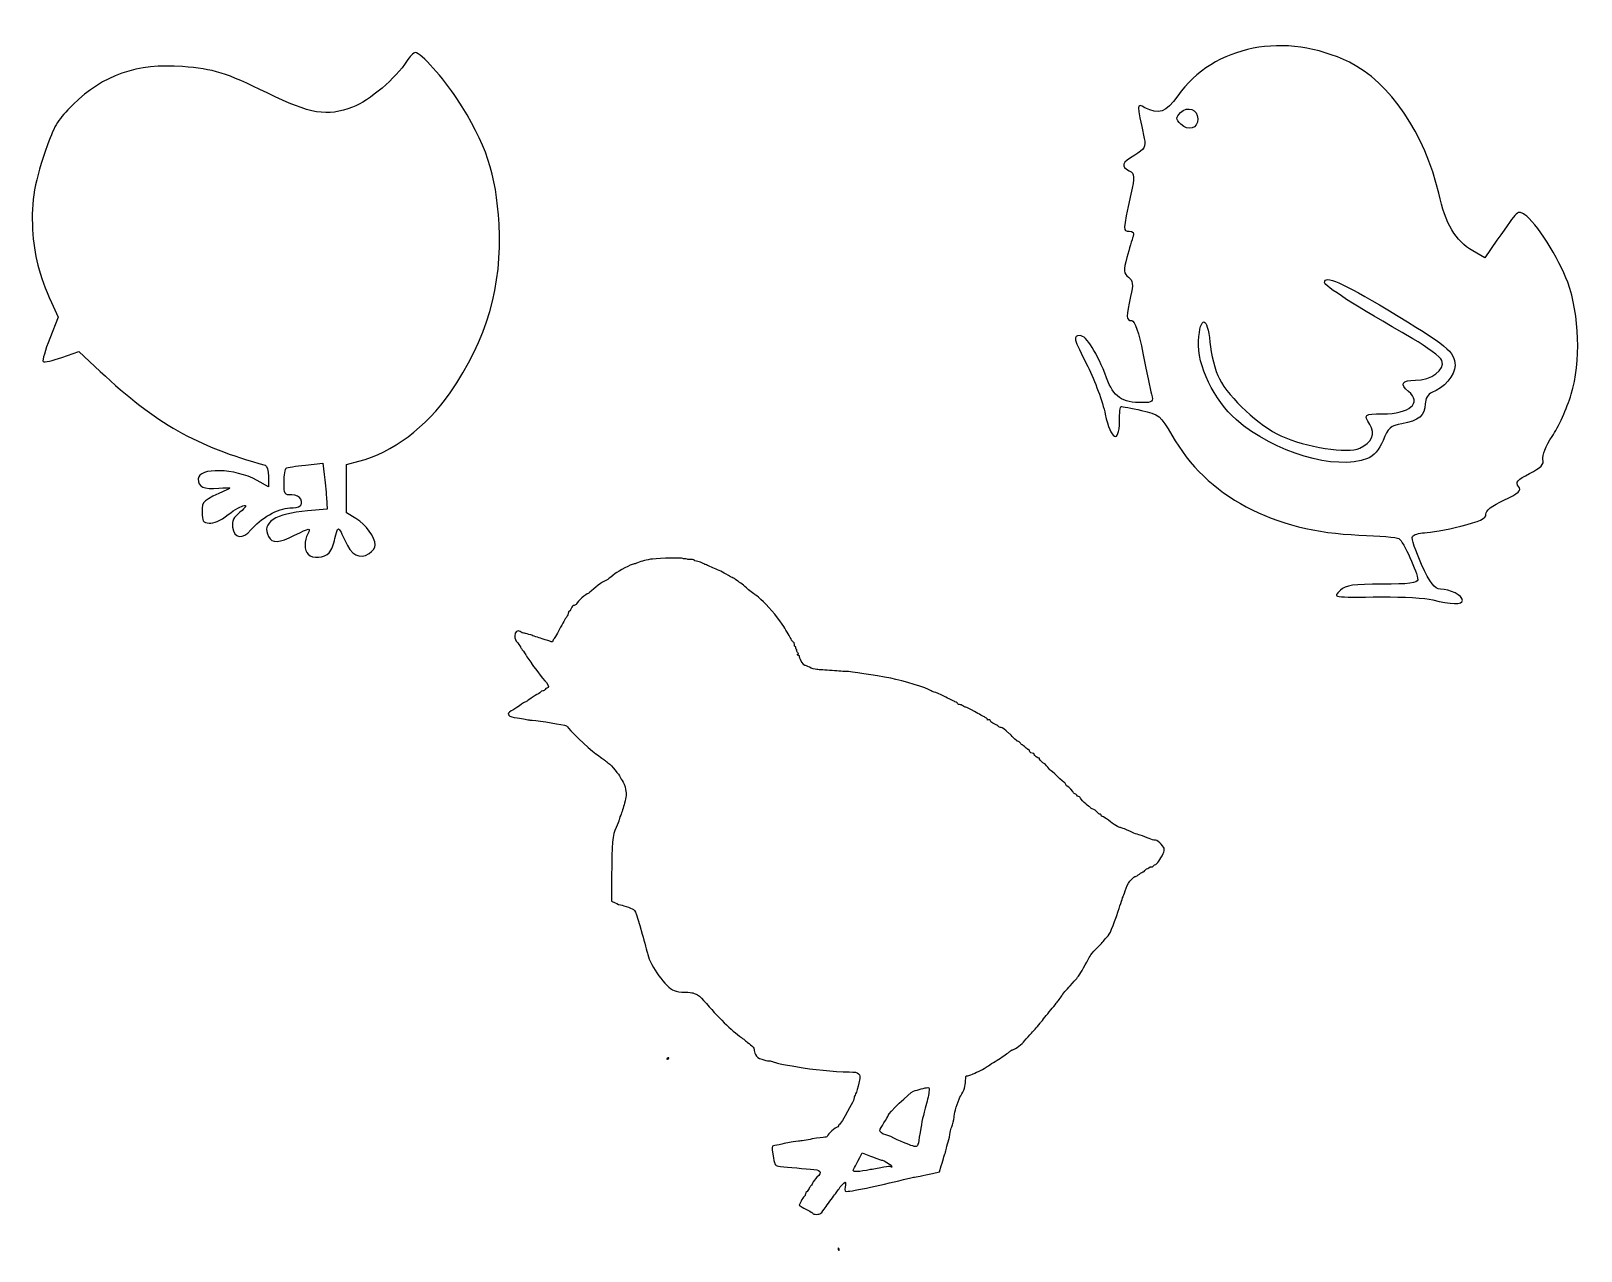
# Model space of a CAD drawing. Header units: centimetres. Extents: x -11.6 to 10.8, y -9.4 to 8.2.
import ezdxf

# ---------------------------------------------------------------- set-up
doc = ezdxf.new("R2010")
doc.units = ezdxf.units.CM
doc.header["$MEASUREMENT"] = 0
doc.layers.add('Layer 1', color=7, linetype='Continuous')

msp = doc.modelspace()

# ---------------------------------------------------------------- linework, layer by layer
at = {"layer": 'Layer 1'}
for points, knots in [([(8.68083, -0.00937), (8.57697, 0.01726), (8.24919, 0.03691), (7.95243, 0.03429), (7.95243, 0.03429), (7.20292, 0.02768), (7.23795, 0.02217), (7.34558, 0.1298), (7.34558, 0.1298), (7.41828, 0.2025), (7.53849, 0.22004), (7.95065, 0.21811), (7.95065, 0.21811), (8.32439, 0.21636), (8.465, 0.23393), (8.465, 0.2824), (8.465, 0.2824), (8.465, 0.37996), (8.25512, 0.83838), (8.19282, 0.87688), (8.19282, 0.87688), (8.16351, 0.89499), (7.90319, 0.91838), (7.61433, 0.92885), (7.61433, 0.92885), (6.37997, 0.97359), (5.40206, 1.49521), (4.90656, 2.37319), (4.90656, 2.37319), (4.74782, 2.65447), (4.71755, 2.67923), (4.46664, 2.73304), (4.46664, 2.73304), (4.31845, 2.76482), (4.18625, 2.79083), (4.17287, 2.79083), (4.17287, 2.79083), (4.15949, 2.79083), (4.14855, 2.69371), (4.14855, 2.57501), (4.14855, 2.57501), (4.14855, 2.23829), (4.01984, 2.30317), (3.94221, 2.67903), (3.94221, 2.67903), (3.90588, 2.85494), (3.79221, 3.16451), (3.68962, 3.36696), (3.68962, 3.36696), (3.47896, 3.78268), (3.47065, 3.81598), (3.57761, 3.81598), (3.57761, 3.81598), (3.66927, 3.81598), (3.8286, 3.56226), (3.96183, 3.20416), (3.96183, 3.20416), (4.06521, 2.92628), (4.1832, 2.84478), (4.48208, 2.84478), (4.48208, 2.84478), (4.62693, 2.84478), (4.64264, 2.85937), (4.61271, 2.96618), (4.61271, 2.96618), (4.594, 3.03295), (4.53754, 3.30003), (4.48724, 3.55969), (4.48724, 3.55969), (4.42864, 3.86223), (4.37077, 4.0318), (4.32612, 4.0318), (4.32612, 4.0318), (4.24408, 4.0318), (4.24133, 4.0918), (4.31003, 4.38251), (4.31003, 4.38251), (4.351, 4.55587), (4.34476, 4.61061), (4.27833, 4.66075), (4.27833, 4.66075), (4.20926, 4.71288), (4.20558, 4.76011), (4.25601, 4.94739), (4.25601, 4.94739), (4.28922, 5.07071), (4.32978, 5.20652), (4.34615, 5.24917), (4.34615, 5.24917), (4.36451, 5.29701), (4.3423, 5.32673), (4.28818, 5.32673), (4.28818, 5.32673), (4.19493, 5.32673), (4.19443, 5.31672), (4.31447, 5.86014), (4.31447, 5.86014), (4.37085, 6.1154), (4.36795, 6.15675), (4.29058, 6.20004), (4.29058, 6.20004), (4.16464, 6.27052), (4.18027, 6.31548), (4.36959, 6.42732), (4.36959, 6.42732), (4.50749, 6.50878), (4.5314, 6.55087), (4.50646, 6.66826), (4.50646, 6.66826), (4.39598, 7.18825), (4.39575, 7.17709), (4.51574, 7.11287), (4.51574, 7.11287), (4.71354, 7.00701), (4.82449, 7.04664), (4.99102, 7.28261), (4.99102, 7.28261), (5.51055, 8.01882), (6.55123, 8.22292), (7.47619, 7.77002), (7.47619, 7.77002), (8.05491, 7.48665), (8.57596, 6.72154), (8.76733, 5.87411), (8.76733, 5.87411), (8.8676, 5.43008), (9.01122, 5.1873), (9.25933, 5.04239), (9.25933, 5.04239), (9.25933, 5.04239), (9.43281, 4.94107), (9.43281, 4.94107), (9.43281, 4.94107), (9.43281, 4.94107), (9.60986, 5.19416), (9.60986, 5.19416), (9.60986, 5.19416), (9.92753, 5.64828), (9.90655, 5.62894), (10.01171, 5.56448), (10.01171, 5.56448), (10.16565, 5.47012), (10.51214, 4.92656), (10.63483, 4.58693), (10.63483, 4.58693), (10.80539, 4.11483), (10.82663, 3.43253), (10.68525, 2.96709), (10.68525, 2.96709), (10.62329, 2.76309), (10.49963, 2.48822), (10.41046, 2.35627), (10.41046, 2.35627), (10.31933, 2.22142), (10.26077, 2.07612), (10.27673, 2.02448), (10.27673, 2.02448), (10.29736, 1.95775), (10.24418, 1.9015), (10.08248, 1.81901), (10.08248, 1.81901), (9.90526, 1.7286), (9.8723, 1.69039), (9.92096, 1.63176), (9.92096, 1.63176), (9.96994, 1.57275), (9.92793, 1.53325), (9.70974, 1.43315), (9.70974, 1.43315), (9.54193, 1.35617), (9.44233, 1.27768), (9.45028, 1.22869), (9.45028, 1.22869), (9.4595, 1.17181), (9.35567, 1.12298), (9.08548, 1.05715), (9.08548, 1.05715), (8.87775, 1.00654), (8.64245, 0.96314), (8.5626, 0.96072), (8.5626, 0.96072), (8.48274, 0.9583), (8.40411, 0.9348), (8.38785, 0.90849), (8.38785, 0.90849), (8.37159, 0.88219), (8.4311, 0.70009), (8.52009, 0.50382), (8.52009, 0.50382), (8.64325, 0.23219), (8.70838, 0.14698), (8.79281, 0.14698), (8.79281, 0.14698), (8.9297, 0.14698), (9.11246, 0.05335), (9.11246, -0.01678), (9.11246, -0.01678), (9.11246, -0.07889), (8.94046, -0.07594), (8.68082, -0.00937), (8.68082, -0.00937), (8.68082, -0.00937), (8.68083, -0.00937), (8.68083, -0.00937)], [0, 0, 0, 0, 0.01923077, 0.01923077, 0.01923077, 0.01923077, 0.03846154, 0.03846154, 0.03846154, 0.03846154, 0.05769231, 0.05769231, 0.05769231, 0.05769231, 0.07692308, 0.07692308, 0.07692308, 0.07692308, 0.09615385, 0.09615385, 0.09615385, 0.09615385, 0.11538462, 0.11538462, 0.11538462, 0.11538462, 0.13461538, 0.13461538, 0.13461538, 0.13461538, 0.15384615, 0.15384615, 0.15384615, 0.15384615, 0.17307692, 0.17307692, 0.17307692, 0.17307692, 0.19230769, 0.19230769, 0.19230769, 0.19230769, 0.21153846, 0.21153846, 0.21153846, 0.21153846, 0.23076923, 0.23076923, 0.23076923, 0.23076923, 0.25, 0.25, 0.25, 0.25, 0.26923077, 0.26923077, 0.26923077, 0.26923077, 0.28846154, 0.28846154, 0.28846154, 0.28846154, 0.30769231, 0.30769231, 0.30769231, 0.30769231, 0.32692308, 0.32692308, 0.32692308, 0.32692308, 0.34615385, 0.34615385, 0.34615385, 0.34615385, 0.36538462, 0.36538462, 0.36538462, 0.36538462, 0.38461538, 0.38461538, 0.38461538, 0.38461538, 0.40384615, 0.40384615, 0.40384615, 0.40384615, 0.42307692, 0.42307692, 0.42307692, 0.42307692, 0.44230769, 0.44230769, 0.44230769, 0.44230769, 0.46153846, 0.46153846, 0.46153846, 0.46153846, 0.48076923, 0.48076923, 0.48076923, 0.48076923, 0.5, 0.5, 0.5, 0.5, 0.51923077, 0.51923077, 0.51923077, 0.51923077, 0.53846154, 0.53846154, 0.53846154, 0.53846154, 0.55769231, 0.55769231, 0.55769231, 0.55769231, 0.57692308, 0.57692308, 0.57692308, 0.57692308, 0.59615385, 0.59615385, 0.59615385, 0.59615385, 0.61538462, 0.61538462, 0.61538462, 0.61538462, 0.63461538, 0.63461538, 0.63461538, 0.63461538, 0.65384615, 0.65384615, 0.65384615, 0.65384615, 0.67307692, 0.67307692, 0.67307692, 0.67307692, 0.69230769, 0.69230769, 0.69230769, 0.69230769, 0.71153846, 0.71153846, 0.71153846, 0.71153846, 0.73076923, 0.73076923, 0.73076923, 0.73076923, 0.75, 0.75, 0.75, 0.75, 0.76923077, 0.76923077, 0.76923077, 0.76923077, 0.78846154, 0.78846154, 0.78846154, 0.78846154, 0.80769231, 0.80769231, 0.80769231, 0.80769231, 0.82692308, 0.82692308, 0.82692308, 0.82692308, 0.84615385, 0.84615385, 0.84615385, 0.84615385, 0.86538462, 0.86538462, 0.86538462, 0.86538462, 0.88461538, 0.88461538, 0.88461538, 0.88461538, 0.90384615, 0.90384615, 0.90384615, 0.90384615, 0.92307692, 0.92307692, 0.92307692, 0.92307692, 0.94230769, 0.94230769, 0.94230769, 0.94230769, 0.96153846, 0.96153846, 0.96153846, 0.96153846, 1, 1, 1, 1]), ([(-7.59164, 0.65043), (-7.64716, 0.70595), (-7.65015, 0.84891), (-7.59785, 0.94664), (-7.59785, 0.94664), (-7.54766, 1.04041), (-7.56399, 1.03858), (-7.78747, 0.92533), (-7.78747, 0.92533), (-8.01286, 0.81111), (-8.1106, 0.80661), (-8.16482, 0.90792), (-8.16482, 0.90792), (-8.27076, 1.10587), (-8.06618, 1.23992), (-7.59918, 1.27855), (-7.59918, 1.27855), (-7.59918, 1.27855), (-7.31674, 1.30191), (-7.31674, 1.30191), (-7.31674, 1.30191), (-7.31674, 1.30191), (-7.32654, 1.47137), (-7.32654, 1.47137), (-7.32654, 1.47137), (-7.33193, 1.56458), (-7.34595, 1.71469), (-7.3577, 1.80496), (-7.3577, 1.80496), (-7.3577, 1.80496), (-7.37907, 1.96908), (-7.37907, 1.96908), (-7.37907, 1.96908), (-7.37907, 1.96908), (-7.63035, 1.94234), (-7.63035, 1.94234), (-7.63035, 1.94234), (-7.76855, 1.92763), (-7.89434, 1.90785), (-7.90987, 1.89838), (-7.90987, 1.89838), (-7.9254, 1.88891), (-7.93811, 1.79743), (-7.93811, 1.69509), (-7.93811, 1.69509), (-7.93811, 1.51498), (-7.93462, 1.50902), (-7.82916, 1.50902), (-7.82916, 1.50902), (-7.76431, 1.50902), (-7.71091, 1.48478), (-7.69723, 1.44913), (-7.69723, 1.44913), (-7.66132, 1.35556), (-7.70485, 1.32072), (-7.85764, 1.32072), (-7.85764, 1.32072), (-8.01736, 1.32072), (-8.29097, 1.16585), (-8.41916, 1.00289), (-8.41916, 1.00289), (-8.5311, 0.86057), (-8.66815, 0.88116), (-8.68388, 1.04266), (-8.68388, 1.04266), (-8.69292, 1.13555), (-8.67073, 1.18069), (-8.57743, 1.2592), (-8.57743, 1.2592), (-8.39775, 1.41039), (-8.54331, 1.3807), (-8.74809, 1.22439), (-8.74809, 1.22439), (-8.8688, 1.13225), (-8.95499, 1.09402), (-9.024, 1.102), (-9.024, 1.102), (-9.11404, 1.11241), (-9.12436, 1.12909), (-9.12436, 1.26417), (-9.12436, 1.26417), (-9.12436, 1.42294), (-9.11979, 1.42701), (-8.7666, 1.58226), (-8.7666, 1.58226), (-8.6878, 1.6169), (-8.70705, 1.62096), (-8.88463, 1.60716), (-8.88463, 1.60716), (-9.10637, 1.58994), (-9.18085, 1.62352), (-9.18085, 1.74073), (-9.18085, 1.74073), (-9.18085, 1.90967), (-8.64626, 1.8968), (-8.33038, 1.72025), (-8.33038, 1.72025), (-8.33038, 1.72025), (-8.16406, 1.62729), (-8.16406, 1.62729), (-8.16406, 1.62729), (-8.16406, 1.62729), (-8.16406, 1.77646), (-8.16406, 1.77646), (-8.16406, 1.77646), (-8.16406, 1.86378), (-8.18358, 1.931), (-8.21113, 1.93858), (-8.21113, 1.93858), (-9.21613, 2.21511), (-9.78556, 2.53865), (-10.60055, 3.29621), (-10.60055, 3.29621), (-10.60055, 3.29621), (-10.90933, 3.58323), (-10.90933, 3.58323), (-10.90933, 3.58323), (-10.90933, 3.58323), (-11.15379, 3.49791), (-11.15379, 3.49791), (-11.15379, 3.49791), (-11.28824, 3.45099), (-11.41024, 3.42459), (-11.4249, 3.43925), (-11.4249, 3.43925), (-11.43956, 3.45391), (-11.39694, 3.60413), (-11.33018, 3.77306), (-11.33018, 3.77306), (-11.33018, 3.77306), (-11.2088, 4.08022), (-11.2088, 4.08022), (-11.2088, 4.08022), (-11.2088, 4.08022), (-11.30438, 4.29321), (-11.30438, 4.29321), (-11.30438, 4.29321), (-11.48168, 4.68829), (-11.55837, 4.98404), (-11.57846, 5.35022), (-11.57846, 5.35022), (-11.60115, 5.76371), (-11.54922, 6.05726), (-11.36197, 6.57413), (-11.36197, 6.57413), (-11.25304, 6.8748), (-11.21121, 6.94083), (-10.99143, 7.15909), (-10.99143, 7.15909), (-10.56268, 7.58487), (-10.06468, 7.75774), (-9.41005, 7.70805), (-9.41005, 7.70805), (-8.95693, 7.67365), (-8.78281, 7.61954), (-8.18248, 7.32652), (-8.18248, 7.32652), (-7.5508, 7.0182), (-7.32102, 6.97987), (-6.94703, 7.12045), (-6.94703, 7.12045), (-6.71084, 7.20924), (-6.31075, 7.54845), (-6.16602, 7.78263), (-6.16602, 7.78263), (-6.12238, 7.85327), (-6.0651, 7.91104), (-6.03872, 7.91104), (-6.03872, 7.91104), (-5.96495, 7.91104), (-5.62684, 7.53568), (-5.44074, 7.24719), (-5.44074, 7.24719), (-5.00943, 6.57858), (-4.87132, 6.16704), (-4.82939, 5.42556), (-4.82939, 5.42556), (-4.77899, 4.53424), (-5.00338, 3.76179), (-5.53799, 2.98633), (-5.53799, 2.98633), (-5.87606, 2.49595), (-6.38159, 2.11634), (-6.85541, 1.99705), (-6.85541, 1.99705), (-6.85541, 1.99705), (-7.03429, 1.95202), (-7.03429, 1.95202), (-7.03429, 1.95202), (-7.03429, 1.95202), (-7.03429, 1.6018), (-7.03429, 1.6018), (-7.03429, 1.6018), (-7.03429, 1.6018), (-7.03429, 1.25158), (-7.03429, 1.25158), (-7.03429, 1.25158), (-7.03429, 1.25158), (-6.8986, 1.16772), (-6.8986, 1.16772), (-6.8986, 1.16772), (-6.7552, 1.07909), (-6.62042, 0.89381), (-6.62018, 0.78498), (-6.62018, 0.78498), (-6.6201, 0.74921), (-6.66012, 0.69369), (-6.7091, 0.66159), (-6.7091, 0.66159), (-6.84587, 0.57198), (-6.97213, 0.63918), (-7.05764, 0.84709), (-7.05764, 0.84709), (-7.09657, 0.94175), (-7.13925, 1.01927), (-7.15248, 1.01934), (-7.15248, 1.01934), (-7.16571, 1.01942), (-7.18833, 0.95593), (-7.20274, 0.87826), (-7.20274, 0.87826), (-7.21715, 0.80059), (-7.25556, 0.70738), (-7.28809, 0.67114), (-7.28809, 0.67114), (-7.35601, 0.59545), (-7.52512, 0.58391), (-7.59163, 0.65043), (-7.59163, 0.65043), (-7.59163, 0.65043), (-7.59164, 0.65043), (-7.59164, 0.65043)], [0, 0, 0, 0, 0.01694915, 0.01694915, 0.01694915, 0.01694915, 0.03389831, 0.03389831, 0.03389831, 0.03389831, 0.05084746, 0.05084746, 0.05084746, 0.05084746, 0.06779661, 0.06779661, 0.06779661, 0.06779661, 0.08474576, 0.08474576, 0.08474576, 0.08474576, 0.10169492, 0.10169492, 0.10169492, 0.10169492, 0.11864407, 0.11864407, 0.11864407, 0.11864407, 0.13559322, 0.13559322, 0.13559322, 0.13559322, 0.15254237, 0.15254237, 0.15254237, 0.15254237, 0.16949153, 0.16949153, 0.16949153, 0.16949153, 0.18644068, 0.18644068, 0.18644068, 0.18644068, 0.20338983, 0.20338983, 0.20338983, 0.20338983, 0.22033898, 0.22033898, 0.22033898, 0.22033898, 0.23728814, 0.23728814, 0.23728814, 0.23728814, 0.25423729, 0.25423729, 0.25423729, 0.25423729, 0.27118644, 0.27118644, 0.27118644, 0.27118644, 0.28813559, 0.28813559, 0.28813559, 0.28813559, 0.30508475, 0.30508475, 0.30508475, 0.30508475, 0.3220339, 0.3220339, 0.3220339, 0.3220339, 0.33898305, 0.33898305, 0.33898305, 0.33898305, 0.3559322, 0.3559322, 0.3559322, 0.3559322, 0.37288136, 0.37288136, 0.37288136, 0.37288136, 0.38983051, 0.38983051, 0.38983051, 0.38983051, 0.40677966, 0.40677966, 0.40677966, 0.40677966, 0.42372881, 0.42372881, 0.42372881, 0.42372881, 0.44067797, 0.44067797, 0.44067797, 0.44067797, 0.45762712, 0.45762712, 0.45762712, 0.45762712, 0.47457627, 0.47457627, 0.47457627, 0.47457627, 0.49152542, 0.49152542, 0.49152542, 0.49152542, 0.50847458, 0.50847458, 0.50847458, 0.50847458, 0.52542373, 0.52542373, 0.52542373, 0.52542373, 0.54237288, 0.54237288, 0.54237288, 0.54237288, 0.55932203, 0.55932203, 0.55932203, 0.55932203, 0.57627119, 0.57627119, 0.57627119, 0.57627119, 0.59322034, 0.59322034, 0.59322034, 0.59322034, 0.61016949, 0.61016949, 0.61016949, 0.61016949, 0.62711864, 0.62711864, 0.62711864, 0.62711864, 0.6440678, 0.6440678, 0.6440678, 0.6440678, 0.66101695, 0.66101695, 0.66101695, 0.66101695, 0.6779661, 0.6779661, 0.6779661, 0.6779661, 0.69491525, 0.69491525, 0.69491525, 0.69491525, 0.71186441, 0.71186441, 0.71186441, 0.71186441, 0.72881356, 0.72881356, 0.72881356, 0.72881356, 0.74576271, 0.74576271, 0.74576271, 0.74576271, 0.76271186, 0.76271186, 0.76271186, 0.76271186, 0.77966102, 0.77966102, 0.77966102, 0.77966102, 0.79661017, 0.79661017, 0.79661017, 0.79661017, 0.81355932, 0.81355932, 0.81355932, 0.81355932, 0.83050847, 0.83050847, 0.83050847, 0.83050847, 0.84745763, 0.84745763, 0.84745763, 0.84745763, 0.86440678, 0.86440678, 0.86440678, 0.86440678, 0.88135593, 0.88135593, 0.88135593, 0.88135593, 0.89830508, 0.89830508, 0.89830508, 0.89830508, 0.91525424, 0.91525424, 0.91525424, 0.91525424, 0.93220339, 0.93220339, 0.93220339, 0.93220339, 0.94915254, 0.94915254, 0.94915254, 0.94915254, 0.96610169, 0.96610169, 0.96610169, 0.96610169, 1, 1, 1, 1]), ([(5.28163, 6.95284), (5.28163, 7.09009), (5.13223, 7.14283), (5.03079, 7.04139), (5.03079, 7.04139), (4.95929, 6.96989), (4.95994, 6.95104), (5.03654, 6.87444), (5.03654, 6.87444), (5.14281, 6.76817), (5.28163, 6.81258), (5.28163, 6.95284)], [0, 0, 0, 0, 0.25, 0.25, 0.25, 0.25, 0.5, 0.5, 0.5, 0.5, 1, 1, 1, 1]), ([(7.73758, 2.0358), (7.82936, 2.0707), (7.90988, 2.16499), (7.96269, 2.29946), (7.96269, 2.29946), (8.03137, 2.47429), (8.07588, 2.51382), (8.2328, 2.53928), (8.2328, 2.53928), (8.47275, 2.57822), (8.57292, 2.66269), (8.57292, 2.82609), (8.57292, 2.82609), (8.57292, 2.90121), (8.61277, 2.97013), (8.66734, 2.98939), (8.66734, 2.98939), (8.84364, 3.05161), (9.00456, 3.24007), (9.00456, 3.38432), (9.00456, 3.38432), (9.00456, 3.57673), (8.88655, 3.67404), (8.03102, 4.18708), (8.03102, 4.18708), (7.36466, 4.58669), (7.11548, 4.69506), (7.11648, 4.58483), (7.11648, 4.58483), (7.11697, 4.52995), (7.54238, 4.25805), (8.39129, 3.77002), (8.39129, 3.77002), (8.60299, 3.64832), (8.79265, 3.50589), (8.81275, 3.45351), (8.81275, 3.45351), (8.86374, 3.32064), (8.66051, 3.16849), (8.43205, 3.16849), (8.43205, 3.16849), (8.23532, 3.16849), (8.20091, 3.11385), (8.33012, 3.00662), (8.33012, 3.00662), (8.53075, 2.84011), (8.34904, 2.68289), (7.95598, 2.68289), (7.95598, 2.68289), (7.68798, 2.68289), (7.6795, 2.67572), (7.7721, 2.52744), (7.7721, 2.52744), (7.85465, 2.39525), (7.79908, 2.26511), (7.62651, 2.18648), (7.62651, 2.18648), (7.44946, 2.10581), (6.84519, 2.19992), (6.48417, 2.36438), (6.48417, 2.36438), (6.17397, 2.50569), (5.73627, 2.91189), (5.59427, 3.19024), (5.59427, 3.19024), (5.53444, 3.30752), (5.47258, 3.54572), (5.45682, 3.71957), (5.45682, 3.71957), (5.42211, 4.10239), (5.31612, 4.11291), (5.29182, 3.73595), (5.29182, 3.73595), (5.26972, 3.39303), (5.51857, 2.87415), (5.83694, 2.59937), (5.83694, 2.59937), (6.39514, 2.11758), (7.27021, 1.85811), (7.73758, 2.0358)], [0, 0, 0, 0, 0.04761905, 0.04761905, 0.04761905, 0.04761905, 0.0952381, 0.0952381, 0.0952381, 0.0952381, 0.14285714, 0.14285714, 0.14285714, 0.14285714, 0.19047619, 0.19047619, 0.19047619, 0.19047619, 0.23809524, 0.23809524, 0.23809524, 0.23809524, 0.28571429, 0.28571429, 0.28571429, 0.28571429, 0.33333333, 0.33333333, 0.33333333, 0.33333333, 0.38095238, 0.38095238, 0.38095238, 0.38095238, 0.42857143, 0.42857143, 0.42857143, 0.42857143, 0.47619048, 0.47619048, 0.47619048, 0.47619048, 0.52380952, 0.52380952, 0.52380952, 0.52380952, 0.57142857, 0.57142857, 0.57142857, 0.57142857, 0.61904762, 0.61904762, 0.61904762, 0.61904762, 0.66666667, 0.66666667, 0.66666667, 0.66666667, 0.71428571, 0.71428571, 0.71428571, 0.71428571, 0.76190476, 0.76190476, 0.76190476, 0.76190476, 0.80952381, 0.80952381, 0.80952381, 0.80952381, 0.85714286, 0.85714286, 0.85714286, 0.85714286, 0.9047619, 0.9047619, 0.9047619, 0.9047619, 1, 1, 1, 1]), ([(-0.28963, -8.88832), (-0.28963, -8.88113), (-0.32103, -8.85935), (-0.35941, -8.83991), (-0.35941, -8.83991), (-0.39779, -8.82047), (-0.44231, -8.79598), (-0.45835, -8.78548), (-0.45835, -8.78548), (-0.45835, -8.78548), (-0.4875, -8.7664), (-0.4875, -8.7664), (-0.4875, -8.7664), (-0.4875, -8.7664), (-0.45909, -8.71094), (-0.45909, -8.71094), (-0.45909, -8.71094), (-0.44346, -8.68044), (-0.42287, -8.6507), (-0.41332, -8.64485), (-0.41332, -8.64485), (-0.40377, -8.639), (-0.39596, -8.62237), (-0.39596, -8.60788), (-0.39596, -8.60788), (-0.39596, -8.59339), (-0.38754, -8.57831), (-0.37724, -8.57436), (-0.37724, -8.57436), (-0.36694, -8.57041), (-0.35126, -8.54966), (-0.3424, -8.52826), (-0.3424, -8.52826), (-0.33353, -8.50685), (-0.32248, -8.48934), (-0.31784, -8.48934), (-0.31784, -8.48934), (-0.3132, -8.48934), (-0.30154, -8.47157), (-0.29193, -8.44985), (-0.29193, -8.44985), (-0.28232, -8.42813), (-0.25394, -8.38985), (-0.22887, -8.36478), (-0.22887, -8.36478), (-0.14788, -8.28379), (-0.16985, -8.25592), (-0.32286, -8.24558), (-0.32286, -8.24558), (-0.47842, -8.23507), (-0.72741, -8.21195), (-0.7842, -8.20275), (-0.7842, -8.20275), (-0.84115, -8.19353), (-0.84336, -8.18889), (-0.86693, -8.02945), (-0.86693, -8.02945), (-0.88314, -7.91983), (-0.88288, -7.91709), (-0.85574, -7.91109), (-0.85574, -7.91109), (-0.84046, -7.90771), (-0.7864, -7.89569), (-0.73561, -7.88437), (-0.73561, -7.88437), (-0.64723, -7.86467), (-0.61463, -7.85909), (-0.49566, -7.84332), (-0.49566, -7.84332), (-0.46642, -7.83944), (-0.3767, -7.82477), (-0.29628, -7.81071), (-0.29628, -7.81071), (-0.21586, -7.79665), (-0.13362, -7.78508), (-0.11351, -7.78501), (-0.11351, -7.78501), (-0.09083, -7.78493), (-0.07696, -7.7777), (-0.07696, -7.76597), (-0.07696, -7.76597), (-0.07696, -7.74409), (0.04121, -7.63888), (0.06593, -7.63875), (0.06593, -7.63875), (0.07507, -7.6387), (0.08254, -7.62969), (0.08254, -7.61873), (0.08254, -7.61873), (0.08254, -7.60776), (0.08795, -7.59879), (0.09457, -7.59879), (0.09457, -7.59879), (0.10119, -7.59879), (0.12144, -7.57337), (0.13958, -7.5423), (0.13958, -7.5423), (0.2513, -7.35094), (0.30851, -7.24109), (0.30851, -7.21796), (0.30851, -7.21796), (0.30851, -7.20737), (0.31854, -7.17957), (0.33079, -7.15617), (0.33079, -7.15617), (0.34305, -7.13277), (0.36368, -7.06323), (0.37664, -7.00163), (0.37664, -7.00163), (0.40013, -6.89), (0.40012, -6.88955), (0.37226, -6.86539), (0.37226, -6.86539), (0.35063, -6.84663), (0.31999, -6.84076), (0.23669, -6.8394), (0.23669, -6.8394), (0.01661, -6.83582), (-0.30203, -6.80557), (-0.50895, -6.76863), (-0.50895, -6.76863), (-0.73382, -6.72848), (-0.84009, -6.70623), (-0.8613, -6.69488), (-0.8613, -6.69488), (-0.8749, -6.6876), (-0.90287, -6.68117), (-0.92345, -6.68058), (-0.92345, -6.68058), (-0.94403, -6.68), (-0.99076, -6.66953), (-1.02727, -6.65732), (-1.02727, -6.65732), (-1.07989, -6.63973), (-1.09838, -6.62547), (-1.11635, -6.5886), (-1.11635, -6.5886), (-1.12883, -6.56301), (-1.13932, -6.52892), (-1.13967, -6.51285), (-1.13967, -6.51285), (-1.14006, -6.49492), (-1.15957, -6.46943), (-1.19015, -6.44689), (-1.19015, -6.44689), (-1.21756, -6.42669), (-1.24973, -6.40097), (-1.26163, -6.38972), (-1.26163, -6.38972), (-1.27353, -6.37848), (-1.29999, -6.35732), (-1.32043, -6.34269), (-1.32043, -6.34269), (-1.47051, -6.23534), (-1.65553, -6.05449), (-1.86877, -5.80669), (-1.86877, -5.80669), (-1.91007, -5.7587), (-1.95412, -5.72122), (-1.97511, -5.71621), (-1.97511, -5.71621), (-1.99482, -5.71151), (-2.01692, -5.70312), (-2.02424, -5.69756), (-2.02424, -5.69756), (-2.03155, -5.69201), (-2.08381, -5.68683), (-2.14038, -5.68606), (-2.14038, -5.68606), (-2.20077, -5.68523), (-2.26534, -5.67581), (-2.29679, -5.66322), (-2.29679, -5.66322), (-2.41533, -5.61579), (-2.63882, -5.30996), (-2.67776, -5.1419), (-2.67776, -5.1419), (-2.68904, -5.0932), (-2.72492, -4.96065), (-2.75748, -4.84733), (-2.75748, -4.84733), (-2.86712, -4.46579), (-2.85087, -4.50207), (-2.92716, -4.46861), (-2.92716, -4.46861), (-2.96423, -4.45235), (-3.01821, -4.43471), (-3.04711, -4.42941), (-3.04711, -4.42941), (-3.07601, -4.42411), (-3.12237, -4.40818), (-3.15012, -4.39402), (-3.15012, -4.39402), (-3.15012, -4.39402), (-3.20058, -4.36828), (-3.20058, -4.36828), (-3.20058, -4.36828), (-3.20058, -4.36828), (-3.19983, -4.01299), (-3.19983, -4.01299), (-3.19983, -4.01299), (-3.1988, -3.52131), (-3.18927, -3.41477), (-3.13635, -3.30269), (-3.13635, -3.30269), (-3.11319, -3.25365), (-3.09424, -3.20809), (-3.09424, -3.20145), (-3.09424, -3.20145), (-3.09424, -3.19481), (-3.08281, -3.16017), (-3.06883, -3.12447), (-3.06883, -3.12447), (-3.05486, -3.08877), (-3.02975, -3.01), (-3.01304, -2.94942), (-3.01304, -2.94942), (-2.98594, -2.85116), (-2.98426, -2.82994), (-2.99749, -2.75271), (-2.99749, -2.75271), (-3.00695, -2.69747), (-3.02473, -2.64986), (-3.04663, -2.62116), (-3.04663, -2.62116), (-3.0655, -2.59642), (-3.08094, -2.57214), (-3.08094, -2.5672), (-3.08094, -2.5672), (-3.08094, -2.55159), (-3.21028, -2.39583), (-3.24053, -2.37502), (-3.24053, -2.37502), (-3.25647, -2.36405), (-3.28053, -2.34611), (-3.29401, -2.33514), (-3.29401, -2.33514), (-3.30748, -2.32417), (-3.3677, -2.27931), (-3.42783, -2.23545), (-3.42783, -2.23545), (-3.53634, -2.15629), (-3.83859, -1.86955), (-3.83859, -1.84577), (-3.83859, -1.84577), (-3.83859, -1.83895), (-3.85803, -1.829), (-3.88179, -1.82367), (-3.88179, -1.82367), (-3.99395, -1.7985), (-4.32663, -1.74818), (-4.38356, -1.74777), (-4.38356, -1.74777), (-4.39453, -1.74769), (-4.42443, -1.74274), (-4.45002, -1.73676), (-4.45002, -1.73676), (-4.47561, -1.73079), (-4.52766, -1.72241), (-4.5657, -1.71815), (-4.5657, -1.71815), (-4.6967, -1.70348), (-4.73448, -1.65844), (-4.65166, -1.61568), (-4.65166, -1.61568), (-4.6322, -1.60564), (-4.57954, -1.572), (-4.53462, -1.54093), (-4.53462, -1.54093), (-4.48971, -1.50986), (-4.44867, -1.48444), (-4.44343, -1.48444), (-4.44343, -1.48444), (-4.43819, -1.48444), (-4.41211, -1.46729), (-4.38547, -1.44633), (-4.38547, -1.44633), (-4.35883, -1.42537), (-4.31161, -1.39534), (-4.28054, -1.3796), (-4.28054, -1.3796), (-4.24947, -1.36386), (-4.22405, -1.34512), (-4.22405, -1.33796), (-4.22405, -1.33796), (-4.22405, -1.3308), (-4.2119, -1.32494), (-4.19705, -1.32494), (-4.19705, -1.32494), (-4.1822, -1.32494), (-4.16661, -1.31597), (-4.1624, -1.305), (-4.1624, -1.305), (-4.15819, -1.29403), (-4.14623, -1.28506), (-4.13582, -1.28506), (-4.13582, -1.28506), (-4.0996, -1.28506), (-4.10343, -1.24906), (-4.14431, -1.20531), (-4.14431, -1.20531), (-4.19434, -1.15176), (-4.35698, -0.94213), (-4.35698, -0.9312), (-4.35698, -0.9312), (-4.35698, -0.92689), (-4.37492, -0.9007), (-4.39686, -0.87301), (-4.39686, -0.87301), (-4.41879, -0.84532), (-4.43674, -0.8184), (-4.43674, -0.8132), (-4.43674, -0.8132), (-4.43674, -0.80799), (-4.45468, -0.78108), (-4.47662, -0.75339), (-4.47662, -0.75339), (-4.49855, -0.7257), (-4.5165, -0.69907), (-4.5165, -0.69421), (-4.5165, -0.69421), (-4.5165, -0.68935), (-4.53562, -0.66158), (-4.559, -0.63249), (-4.559, -0.63249), (-4.59056, -0.59322), (-4.60114, -0.56709), (-4.60012, -0.53099), (-4.60012, -0.53099), (-4.5983, -0.46697), (-4.56574, -0.44093), (-4.52272, -0.46912), (-4.52272, -0.46912), (-4.50593, -0.48012), (-4.47822, -0.49066), (-4.46114, -0.49252), (-4.46114, -0.49252), (-4.44407, -0.49439), (-4.40318, -0.50546), (-4.37029, -0.51713), (-4.37029, -0.51713), (-4.33739, -0.5288), (-4.26262, -0.55343), (-4.20414, -0.57186), (-4.20414, -0.57186), (-4.14566, -0.59029), (-4.08734, -0.60941), (-4.07454, -0.61435), (-4.07454, -0.61435), (-4.05831, -0.62061), (-4.05128, -0.61686), (-4.05128, -0.60196), (-4.05128, -0.60196), (-4.05128, -0.59021), (-4.04631, -0.5806), (-4.04023, -0.5806), (-4.04023, -0.5806), (-4.03415, -0.5806), (-3.99494, -0.51404), (-3.95309, -0.43269), (-3.95309, -0.43269), (-3.91124, -0.35134), (-3.86807, -0.27585), (-3.85715, -0.26494), (-3.85715, -0.26494), (-3.84623, -0.25402), (-3.83388, -0.22797), (-3.82969, -0.20704), (-3.82969, -0.20704), (-3.8255, -0.18611), (-3.81784, -0.1716), (-3.81265, -0.17481), (-3.81265, -0.17481), (-3.80746, -0.17801), (-3.79511, -0.15997), (-3.7852, -0.13472), (-3.7852, -0.13472), (-3.77372, -0.10546), (-3.75829, -0.0888), (-3.74266, -0.0888), (-3.74266, -0.0888), (-3.72917, -0.0888), (-3.7143, -0.07879), (-3.7096, -0.06655), (-3.7096, -0.06655), (-3.69752, -0.03506), (-3.56288, 0.084), (-3.53936, 0.084), (-3.53936, 0.084), (-3.53475, 0.084), (-3.52323, 0.09148), (-3.51375, 0.10062), (-3.51375, 0.10062), (-3.45883, 0.15357), (-3.3161, 0.26314), (-3.30188, 0.26328), (-3.30188, 0.26328), (-3.28666, 0.26344), (-3.24469, 0.29302), (-3.14866, 0.3713), (-3.14866, 0.3713), (-3.10506, 0.40684), (-2.9086, 0.50935), (-2.88408, 0.50935), (-2.88408, 0.50935), (-2.87395, 0.50935), (-2.84681, 0.51757), (-2.82377, 0.52762), (-2.82377, 0.52762), (-2.76753, 0.55215), (-2.68964, 0.57184), (-2.60909, 0.5819), (-2.60909, 0.5819), (-2.49206, 0.59652), (-2.17821, 0.60164), (-2.17043, 0.58906), (-2.17043, 0.58906), (-2.16632, 0.58241), (-2.15446, 0.58022), (-2.14408, 0.58421), (-2.14408, 0.58421), (-2.1337, 0.58819), (-2.11753, 0.58671), (-2.10814, 0.58091), (-2.10814, 0.58091), (-2.09876, 0.57511), (-2.07155, 0.57205), (-2.04769, 0.5741), (-2.04769, 0.5741), (-2.02325, 0.57621), (-2.0043, 0.57159), (-2.0043, 0.56353), (-2.0043, 0.56353), (-2.0043, 0.55566), (-1.98905, 0.54922), (-1.97041, 0.54922), (-1.97041, 0.54922), (-1.95177, 0.54922), (-1.91738, 0.539), (-1.89398, 0.52652), (-1.89398, 0.52652), (-1.87058, 0.51403), (-1.84845, 0.50314), (-1.8448, 0.50231), (-1.8448, 0.50231), (-1.84114, 0.50148), (-1.82021, 0.49297), (-1.79828, 0.4834), (-1.79828, 0.4834), (-1.77635, 0.47383), (-1.73747, 0.45707), (-1.71188, 0.44617), (-1.71188, 0.44617), (-1.64968, 0.41966), (-1.60069, 0.39448), (-1.50918, 0.34197), (-1.50918, 0.34197), (-1.46714, 0.31785), (-1.43275, 0.30102), (-1.43275, 0.30457), (-1.43275, 0.30457), (-1.43275, 0.31045), (-1.42473, 0.30459), (-1.3758, 0.26301), (-1.3758, 0.26301), (-1.36692, 0.25546), (-1.33871, 0.23461), (-1.31312, 0.21668), (-1.31312, 0.21668), (-1.28753, 0.19875), (-1.25134, 0.16904), (-1.23269, 0.15066), (-1.23269, 0.15066), (-1.19959, 0.11804), (-1.11974, 0.05742), (-1.10987, 0.05742), (-1.10987, 0.05742), (-1.10715, 0.05742), (-1.05912, 0.01405), (-1.00315, -0.03895), (-1.00315, -0.03895), (-0.90551, -0.1314), (-0.76393, -0.30341), (-0.70867, -0.39671), (-0.70867, -0.39671), (-0.69423, -0.42109), (-0.66592, -0.46795), (-0.64576, -0.50085), (-0.64576, -0.50085), (-0.6256, -0.53375), (-0.60317, -0.57412), (-0.59591, -0.59057), (-0.59591, -0.59057), (-0.58866, -0.60702), (-0.57659, -0.62048), (-0.5691, -0.62048), (-0.5691, -0.62048), (-0.56161, -0.62048), (-0.55548, -0.63543), (-0.55548, -0.65371), (-0.55548, -0.65371), (-0.55548, -0.67199), (-0.54915, -0.68694), (-0.5414, -0.68694), (-0.5414, -0.68694), (-0.53366, -0.68694), (-0.53076, -0.69251), (-0.53497, -0.69931), (-0.53497, -0.69931), (-0.53918, -0.70612), (-0.53644, -0.7155), (-0.52889, -0.72017), (-0.52889, -0.72017), (-0.52134, -0.72484), (-0.51831, -0.73374), (-0.52215, -0.73995), (-0.52215, -0.73995), (-0.52599, -0.74617), (-0.51968, -0.76071), (-0.50813, -0.77226), (-0.50813, -0.77226), (-0.49604, -0.78435), (-0.4935, -0.79327), (-0.50215, -0.79327), (-0.50215, -0.79327), (-0.51041, -0.79327), (-0.51342, -0.79935), (-0.50883, -0.80678), (-0.50883, -0.80678), (-0.50424, -0.81421), (-0.49566, -0.81731), (-0.48977, -0.81367), (-0.48977, -0.81367), (-0.48388, -0.81003), (-0.47906, -0.82131), (-0.47906, -0.83875), (-0.47906, -0.83875), (-0.47906, -0.87017), (-0.41155, -0.97278), (-0.39908, -0.96031), (-0.39908, -0.96031), (-0.39551, -0.95674), (-0.36793, -0.96754), (-0.3378, -0.98431), (-0.3378, -0.98431), (-0.30766, -1.00108), (-0.25908, -1.0159), (-0.22984, -1.01724), (-0.22984, -1.01724), (-0.2006, -1.01859), (-0.1019, -1.02563), (-0.01052, -1.03288), (-0.01052, -1.03288), (0.08086, -1.04014), (0.17357, -1.04594), (0.19551, -1.04578), (0.19551, -1.04578), (0.24935, -1.04539), (0.60858, -1.09972), (0.84017, -1.14328), (0.84017, -1.14328), (1.01683, -1.17651), (1.37017, -1.28624), (1.41566, -1.322), (1.41566, -1.322), (1.42446, -1.32892), (1.4482, -1.33853), (1.46841, -1.34336), (1.46841, -1.34336), (1.48862, -1.34819), (1.55442, -1.37678), (1.61462, -1.4069), (1.61462, -1.4069), (1.67482, -1.43702), (1.74352, -1.47102), (1.76728, -1.48247), (1.76728, -1.48247), (1.79104, -1.49392), (1.81048, -1.50802), (1.81048, -1.51381), (1.81048, -1.51381), (1.81048, -1.5196), (1.8213, -1.52433), (1.83452, -1.52433), (1.83452, -1.52433), (1.84774, -1.52433), (1.87017, -1.53311), (1.88436, -1.54385), (1.88436, -1.54385), (1.89855, -1.55458), (1.91756, -1.56356), (1.92659, -1.56379), (1.92659, -1.56379), (1.93563, -1.56403), (1.99245, -1.59198), (2.05286, -1.62591), (2.05286, -1.62591), (2.11327, -1.65984), (2.18232, -1.69755), (2.20629, -1.7097), (2.20629, -1.7097), (2.23027, -1.72185), (2.24522, -1.73691), (2.23952, -1.74317), (2.23952, -1.74317), (2.23382, -1.74943), (2.23931, -1.7509), (2.25174, -1.74646), (2.25174, -1.74646), (2.26645, -1.74119), (2.27692, -1.74657), (2.28177, -1.76185), (2.28177, -1.76185), (2.28587, -1.77476), (2.31039, -1.79363), (2.33626, -1.80378), (2.33626, -1.80378), (2.36213, -1.81393), (2.38972, -1.82998), (2.39758, -1.83944), (2.39758, -1.83944), (2.40543, -1.8489), (2.4222, -1.85665), (2.43484, -1.85665), (2.43484, -1.85665), (2.45404, -1.85665), (2.48615, -1.8802), (2.55814, -1.94708), (2.55814, -1.94708), (2.56362, -1.95217), (2.58964, -1.97877), (2.61596, -2.00619), (2.61596, -2.00619), (2.64228, -2.0336), (2.67086, -2.05604), (2.67949, -2.05604), (2.67949, -2.05604), (2.68811, -2.05604), (2.70379, -2.068), (2.71433, -2.08262), (2.71433, -2.08262), (2.72487, -2.09724), (2.73844, -2.1092), (2.74448, -2.1092), (2.74448, -2.1092), (2.75053, -2.1092), (2.76933, -2.12415), (2.78627, -2.14243), (2.78627, -2.14243), (2.80321, -2.16071), (2.82386, -2.17566), (2.83216, -2.17566), (2.83216, -2.17566), (2.84046, -2.17566), (2.84725, -2.18399), (2.84725, -2.19418), (2.84725, -2.19418), (2.84725, -2.21198), (2.8831, -2.23531), (2.90374, -2.23094), (2.90374, -2.23094), (2.90922, -2.22978), (2.91371, -2.23636), (2.91371, -2.24557), (2.91371, -2.24557), (2.91371, -2.26321), (2.96646, -2.30292), (2.98349, -2.29811), (2.98349, -2.29811), (2.98897, -2.29656), (2.99346, -2.30293), (2.99346, -2.31228), (2.99346, -2.31228), (2.99346, -2.32936), (3.03844, -2.37445), (3.05675, -2.37573), (3.05675, -2.37573), (3.06215, -2.37611), (3.08601, -2.40068), (3.10977, -2.43034), (3.10977, -2.43034), (3.13353, -2.46), (3.15297, -2.48115), (3.15297, -2.47736), (3.15297, -2.47736), (3.15297, -2.47356), (3.19581, -2.5118), (3.24817, -2.56232), (3.24817, -2.56232), (3.30053, -2.61284), (3.34798, -2.65418), (3.35361, -2.65418), (3.35361, -2.65418), (3.35924, -2.65418), (3.36765, -2.66614), (3.37229, -2.68076), (3.37229, -2.68076), (3.37693, -2.69538), (3.38625, -2.70734), (3.39301, -2.70734), (3.39301, -2.70734), (3.40815, -2.70734), (3.48527, -2.78676), (3.48527, -2.80236), (3.48527, -2.80236), (3.48527, -2.80859), (3.4936, -2.81368), (3.50379, -2.81368), (3.50379, -2.81368), (3.51397, -2.81368), (3.52575, -2.82265), (3.52996, -2.83362), (3.52996, -2.83362), (3.53417, -2.84459), (3.54677, -2.85356), (3.55797, -2.85356), (3.55797, -2.85356), (3.56917, -2.85356), (3.57833, -2.8597), (3.57833, -2.8672), (3.57833, -2.8672), (3.57833, -2.88497), (3.69313, -2.99977), (3.7109, -2.99977), (3.7109, -2.99977), (3.7184, -2.99977), (3.72454, -3.00535), (3.72454, -3.01217), (3.72454, -3.01217), (3.72454, -3.01899), (3.73754, -3.02869), (3.75343, -3.03373), (3.75343, -3.03373), (3.78428, -3.04352), (3.80658, -3.05927), (3.84083, -3.09546), (3.84083, -3.09546), (3.85259, -3.10788), (3.86712, -3.115), (3.87312, -3.11129), (3.87312, -3.11129), (3.87913, -3.10758), (3.88404, -3.11386), (3.88404, -3.12526), (3.88404, -3.12526), (3.88404, -3.13666), (3.89247, -3.14598), (3.90278, -3.14598), (3.90278, -3.14598), (3.91309, -3.14598), (3.95181, -3.16992), (3.98882, -3.19917), (3.98882, -3.19917), (4.06188, -3.25692), (4.1423, -3.30548), (4.16489, -3.30548), (4.16489, -3.30548), (4.1727, -3.30548), (4.19794, -3.31402), (4.22098, -3.32446), (4.22098, -3.32446), (4.33707, -3.37706), (4.38821, -3.39754), (4.44895, -3.41577), (4.44895, -3.41577), (4.4855, -3.42674), (4.54385, -3.44808), (4.57861, -3.4632), (4.57861, -3.4632), (4.61337, -3.47832), (4.6495, -3.48774), (4.65889, -3.48413), (4.65889, -3.48413), (4.68319, -3.4748), (4.78326, -3.56434), (4.79332, -3.60441), (4.79332, -3.60441), (4.79841, -3.6247), (4.79313, -3.65507), (4.78003, -3.68109), (4.78003, -3.68109), (4.73846, -3.76355), (4.68811, -3.83711), (4.67322, -3.83713), (4.67322, -3.83713), (4.66498, -3.83714), (4.65056, -3.8464), (4.64118, -3.8577), (4.64118, -3.8577), (4.6318, -3.869), (4.61656, -3.87534), (4.60729, -3.87178), (4.60729, -3.87178), (4.59803, -3.86823), (4.5833, -3.87394), (4.57456, -3.88447), (4.57456, -3.88447), (4.56582, -3.895), (4.55107, -3.90362), (4.54178, -3.90362), (4.54178, -3.90362), (4.53249, -3.90362), (4.52145, -3.91259), (4.51724, -3.92356), (4.51724, -3.92356), (4.51303, -3.93453), (4.50302, -3.9435), (4.49499, -3.9435), (4.49499, -3.9435), (4.48696, -3.9435), (4.46079, -3.95845), (4.43683, -3.97673), (4.43683, -3.97673), (4.41287, -3.99501), (4.38785, -4.01018), (4.38123, -4.01046), (4.38123, -4.01046), (4.37461, -4.01074), (4.34739, -4.03017), (4.32074, -4.05366), (4.32074, -4.05366), (4.28614, -4.08416), (4.26404, -4.12105), (4.24344, -4.18276), (4.24344, -4.18276), (4.22757, -4.23028), (4.20952, -4.28112), (4.20333, -4.29574), (4.20333, -4.29574), (4.19714, -4.31036), (4.1637, -4.40905), (4.12902, -4.51506), (4.12902, -4.51506), (4.05855, -4.73047), (4.00171, -4.86571), (3.97453, -4.88262), (3.97453, -4.88262), (3.96457, -4.88882), (3.93593, -4.9202), (3.9109, -4.95235), (3.9109, -4.95235), (3.88586, -4.98451), (3.83732, -5.03706), (3.80302, -5.06914), (3.80302, -5.06914), (3.76873, -5.10122), (3.73255, -5.14369), (3.72263, -5.16353), (3.72263, -5.16353), (3.70344, -5.2019), (3.60164, -5.38154), (3.57456, -5.42484), (3.57456, -5.42484), (3.54521, -5.47176), (3.5327, -5.48667), (3.43407, -5.59226), (3.43407, -5.59226), (3.38032, -5.64981), (3.32649, -5.71484), (3.31444, -5.73678), (3.31444, -5.73678), (3.3024, -5.75872), (3.28058, -5.79041), (3.26596, -5.8072), (3.26596, -5.8072), (3.25134, -5.824), (3.19157, -5.89753), (3.13315, -5.9706), (3.13315, -5.9706), (3.07472, -6.04367), (3.01491, -6.11753), (3.00023, -6.13473), (3.00023, -6.13473), (2.94255, -6.2023), (2.91051, -6.23899), (2.85342, -6.30284), (2.85342, -6.30284), (2.82073, -6.33939), (2.77756, -6.38788), (2.75749, -6.41059), (2.75749, -6.41059), (2.7192, -6.45392), (2.60979, -6.52836), (2.59951, -6.51809), (2.59951, -6.51809), (2.59622, -6.5148), (2.57703, -6.52782), (2.55688, -6.54704), (2.55688, -6.54704), (2.53672, -6.56625), (2.46697, -6.61487), (2.40186, -6.65508), (2.40186, -6.65508), (2.33676, -6.69529), (2.25403, -6.74827), (2.21802, -6.77282), (2.21802, -6.77282), (2.18201, -6.79737), (2.14587, -6.81866), (2.1377, -6.82014), (2.1377, -6.82014), (2.12953, -6.82162), (2.09165, -6.83891), (2.05351, -6.85858), (2.05351, -6.85858), (2.01537, -6.87825), (1.9703, -6.89434), (1.95335, -6.89434), (1.95335, -6.89434), (1.92472, -6.89434), (1.92252, -6.89975), (1.92237, -6.97077), (1.92237, -6.97077), (1.92221, -7.04093), (1.89853, -7.11286), (1.85123, -7.18677), (1.85123, -7.18677), (1.82386, -7.22954), (1.77275, -7.38312), (1.76278, -7.45261), (1.76278, -7.45261), (1.75701, -7.49282), (1.75158, -7.52871), (1.75073, -7.53236), (1.75073, -7.53236), (1.74988, -7.53602), (1.74434, -7.55994), (1.73842, -7.58553), (1.73842, -7.58553), (1.73251, -7.61112), (1.72316, -7.63803), (1.71765, -7.64534), (1.71765, -7.64534), (1.71214, -7.65265), (1.70408, -7.68555), (1.69975, -7.71845), (1.69975, -7.71845), (1.69541, -7.75135), (1.682, -7.81116), (1.66995, -7.85137), (1.66995, -7.85137), (1.65789, -7.89158), (1.64495, -7.94242), (1.64119, -7.96435), (1.64119, -7.96435), (1.63743, -7.98628), (1.62995, -8.01021), (1.62456, -8.01752), (1.62456, -8.01752), (1.61918, -8.02483), (1.61072, -8.04876), (1.60578, -8.07069), (1.60578, -8.07069), (1.60083, -8.09262), (1.58472, -8.15041), (1.56997, -8.19912), (1.56997, -8.19912), (1.56997, -8.19912), (1.54315, -8.28767), (1.54315, -8.28767), (1.54315, -8.28767), (1.54315, -8.28767), (1.44088, -8.30891), (1.44088, -8.30891), (1.44088, -8.30891), (1.38463, -8.32059), (1.30571, -8.33743), (1.26551, -8.34631), (1.26551, -8.34631), (1.2253, -8.3552), (1.18044, -8.36376), (1.16582, -8.36534), (1.16582, -8.36534), (1.1512, -8.36692), (1.11531, -8.37436), (1.08607, -8.38188), (1.08607, -8.38188), (0.75573, -8.46678), (0.27681, -8.56827), (0.20362, -8.56887), (0.20362, -8.56887), (0.1733, -8.56911), (0.17222, -8.56612), (0.17973, -8.50267), (0.17973, -8.50267), (0.18406, -8.46612), (0.18435, -8.43621), (0.18039, -8.43621), (0.18039, -8.43621), (0.16851, -8.43621), (0.09581, -8.50835), (0.09581, -8.52014), (0.09581, -8.52014), (0.09581, -8.52614), (0.07039, -8.56303), (0.03932, -8.60213), (0.03932, -8.60213), (0.00825, -8.64122), (-0.05306, -8.72439), (-0.09692, -8.78696), (-0.09692, -8.78696), (-0.1756, -8.89918), (-0.17743, -8.90071), (-0.23316, -8.90108), (-0.23316, -8.90108), (-0.26423, -8.90129), (-0.28965, -8.89556), (-0.28965, -8.88838), (-0.28965, -8.88838), (-0.28965, -8.88838), (-0.28963, -8.88832), (-0.28963, -8.88832)], [0, 0, 0, 0, 0.00393701, 0.00393701, 0.00393701, 0.00393701, 0.00787402, 0.00787402, 0.00787402, 0.00787402, 0.01181102, 0.01181102, 0.01181102, 0.01181102, 0.01574803, 0.01574803, 0.01574803, 0.01574803, 0.01968504, 0.01968504, 0.01968504, 0.01968504, 0.02362205, 0.02362205, 0.02362205, 0.02362205, 0.02755906, 0.02755906, 0.02755906, 0.02755906, 0.03149606, 0.03149606, 0.03149606, 0.03149606, 0.03543307, 0.03543307, 0.03543307, 0.03543307, 0.03937008, 0.03937008, 0.03937008, 0.03937008, 0.04330709, 0.04330709, 0.04330709, 0.04330709, 0.04724409, 0.04724409, 0.04724409, 0.04724409, 0.0511811, 0.0511811, 0.0511811, 0.0511811, 0.05511811, 0.05511811, 0.05511811, 0.05511811, 0.05905512, 0.05905512, 0.05905512, 0.05905512, 0.06299213, 0.06299213, 0.06299213, 0.06299213, 0.06692913, 0.06692913, 0.06692913, 0.06692913, 0.07086614, 0.07086614, 0.07086614, 0.07086614, 0.07480315, 0.07480315, 0.07480315, 0.07480315, 0.07874016, 0.07874016, 0.07874016, 0.07874016, 0.08267717, 0.08267717, 0.08267717, 0.08267717, 0.08661417, 0.08661417, 0.08661417, 0.08661417, 0.09055118, 0.09055118, 0.09055118, 0.09055118, 0.09448819, 0.09448819, 0.09448819, 0.09448819, 0.0984252, 0.0984252, 0.0984252, 0.0984252, 0.1023622, 0.1023622, 0.1023622, 0.1023622, 0.10629921, 0.10629921, 0.10629921, 0.10629921, 0.11023622, 0.11023622, 0.11023622, 0.11023622, 0.11417323, 0.11417323, 0.11417323, 0.11417323, 0.11811024, 0.11811024, 0.11811024, 0.11811024, 0.12204724, 0.12204724, 0.12204724, 0.12204724, 0.12598425, 0.12598425, 0.12598425, 0.12598425, 0.12992126, 0.12992126, 0.12992126, 0.12992126, 0.13385827, 0.13385827, 0.13385827, 0.13385827, 0.13779528, 0.13779528, 0.13779528, 0.13779528, 0.14173228, 0.14173228, 0.14173228, 0.14173228, 0.14566929, 0.14566929, 0.14566929, 0.14566929, 0.1496063, 0.1496063, 0.1496063, 0.1496063, 0.15354331, 0.15354331, 0.15354331, 0.15354331, 0.15748031, 0.15748031, 0.15748031, 0.15748031, 0.16141732, 0.16141732, 0.16141732, 0.16141732, 0.16535433, 0.16535433, 0.16535433, 0.16535433, 0.16929134, 0.16929134, 0.16929134, 0.16929134, 0.17322835, 0.17322835, 0.17322835, 0.17322835, 0.17716535, 0.17716535, 0.17716535, 0.17716535, 0.18110236, 0.18110236, 0.18110236, 0.18110236, 0.18503937, 0.18503937, 0.18503937, 0.18503937, 0.18897638, 0.18897638, 0.18897638, 0.18897638, 0.19291339, 0.19291339, 0.19291339, 0.19291339, 0.19685039, 0.19685039, 0.19685039, 0.19685039, 0.2007874, 0.2007874, 0.2007874, 0.2007874, 0.20472441, 0.20472441, 0.20472441, 0.20472441, 0.20866142, 0.20866142, 0.20866142, 0.20866142, 0.21259843, 0.21259843, 0.21259843, 0.21259843, 0.21653543, 0.21653543, 0.21653543, 0.21653543, 0.22047244, 0.22047244, 0.22047244, 0.22047244, 0.22440945, 0.22440945, 0.22440945, 0.22440945, 0.22834646, 0.22834646, 0.22834646, 0.22834646, 0.23228346, 0.23228346, 0.23228346, 0.23228346, 0.23622047, 0.23622047, 0.23622047, 0.23622047, 0.24015748, 0.24015748, 0.24015748, 0.24015748, 0.24409449, 0.24409449, 0.24409449, 0.24409449, 0.2480315, 0.2480315, 0.2480315, 0.2480315, 0.2519685, 0.2519685, 0.2519685, 0.2519685, 0.25590551, 0.25590551, 0.25590551, 0.25590551, 0.25984252, 0.25984252, 0.25984252, 0.25984252, 0.26377953, 0.26377953, 0.26377953, 0.26377953, 0.26771654, 0.26771654, 0.26771654, 0.26771654, 0.27165354, 0.27165354, 0.27165354, 0.27165354, 0.27559055, 0.27559055, 0.27559055, 0.27559055, 0.27952756, 0.27952756, 0.27952756, 0.27952756, 0.28346457, 0.28346457, 0.28346457, 0.28346457, 0.28740157, 0.28740157, 0.28740157, 0.28740157, 0.29133858, 0.29133858, 0.29133858, 0.29133858, 0.29527559, 0.29527559, 0.29527559, 0.29527559, 0.2992126, 0.2992126, 0.2992126, 0.2992126, 0.30314961, 0.30314961, 0.30314961, 0.30314961, 0.30708661, 0.30708661, 0.30708661, 0.30708661, 0.31102362, 0.31102362, 0.31102362, 0.31102362, 0.31496063, 0.31496063, 0.31496063, 0.31496063, 0.31889764, 0.31889764, 0.31889764, 0.31889764, 0.32283465, 0.32283465, 0.32283465, 0.32283465, 0.32677165, 0.32677165, 0.32677165, 0.32677165, 0.33070866, 0.33070866, 0.33070866, 0.33070866, 0.33464567, 0.33464567, 0.33464567, 0.33464567, 0.33858268, 0.33858268, 0.33858268, 0.33858268, 0.34251969, 0.34251969, 0.34251969, 0.34251969, 0.34645669, 0.34645669, 0.34645669, 0.34645669, 0.3503937, 0.3503937, 0.3503937, 0.3503937, 0.35433071, 0.35433071, 0.35433071, 0.35433071, 0.35826772, 0.35826772, 0.35826772, 0.35826772, 0.36220472, 0.36220472, 0.36220472, 0.36220472, 0.36614173, 0.36614173, 0.36614173, 0.36614173, 0.37007874, 0.37007874, 0.37007874, 0.37007874, 0.37401575, 0.37401575, 0.37401575, 0.37401575, 0.37795276, 0.37795276, 0.37795276, 0.37795276, 0.38188976, 0.38188976, 0.38188976, 0.38188976, 0.38582677, 0.38582677, 0.38582677, 0.38582677, 0.38976378, 0.38976378, 0.38976378, 0.38976378, 0.39370079, 0.39370079, 0.39370079, 0.39370079, 0.3976378, 0.3976378, 0.3976378, 0.3976378, 0.4015748, 0.4015748, 0.4015748, 0.4015748, 0.40551181, 0.40551181, 0.40551181, 0.40551181, 0.40944882, 0.40944882, 0.40944882, 0.40944882, 0.41338583, 0.41338583, 0.41338583, 0.41338583, 0.41732283, 0.41732283, 0.41732283, 0.41732283, 0.42125984, 0.42125984, 0.42125984, 0.42125984, 0.42519685, 0.42519685, 0.42519685, 0.42519685, 0.42913386, 0.42913386, 0.42913386, 0.42913386, 0.43307087, 0.43307087, 0.43307087, 0.43307087, 0.43700787, 0.43700787, 0.43700787, 0.43700787, 0.44094488, 0.44094488, 0.44094488, 0.44094488, 0.44488189, 0.44488189, 0.44488189, 0.44488189, 0.4488189, 0.4488189, 0.4488189, 0.4488189, 0.45275591, 0.45275591, 0.45275591, 0.45275591, 0.45669291, 0.45669291, 0.45669291, 0.45669291, 0.46062992, 0.46062992, 0.46062992, 0.46062992, 0.46456693, 0.46456693, 0.46456693, 0.46456693, 0.46850394, 0.46850394, 0.46850394, 0.46850394, 0.47244094, 0.47244094, 0.47244094, 0.47244094, 0.47637795, 0.47637795, 0.47637795, 0.47637795, 0.48031496, 0.48031496, 0.48031496, 0.48031496, 0.48425197, 0.48425197, 0.48425197, 0.48425197, 0.48818898, 0.48818898, 0.48818898, 0.48818898, 0.49212598, 0.49212598, 0.49212598, 0.49212598, 0.49606299, 0.49606299, 0.49606299, 0.49606299, 0.5, 0.5, 0.5, 0.5, 0.50393701, 0.50393701, 0.50393701, 0.50393701, 0.50787402, 0.50787402, 0.50787402, 0.50787402, 0.51181102, 0.51181102, 0.51181102, 0.51181102, 0.51574803, 0.51574803, 0.51574803, 0.51574803, 0.51968504, 0.51968504, 0.51968504, 0.51968504, 0.52362205, 0.52362205, 0.52362205, 0.52362205, 0.52755906, 0.52755906, 0.52755906, 0.52755906, 0.53149606, 0.53149606, 0.53149606, 0.53149606, 0.53543307, 0.53543307, 0.53543307, 0.53543307, 0.53937008, 0.53937008, 0.53937008, 0.53937008, 0.54330709, 0.54330709, 0.54330709, 0.54330709, 0.54724409, 0.54724409, 0.54724409, 0.54724409, 0.5511811, 0.5511811, 0.5511811, 0.5511811, 0.55511811, 0.55511811, 0.55511811, 0.55511811, 0.55905512, 0.55905512, 0.55905512, 0.55905512, 0.56299213, 0.56299213, 0.56299213, 0.56299213, 0.56692913, 0.56692913, 0.56692913, 0.56692913, 0.57086614, 0.57086614, 0.57086614, 0.57086614, 0.57480315, 0.57480315, 0.57480315, 0.57480315, 0.57874016, 0.57874016, 0.57874016, 0.57874016, 0.58267717, 0.58267717, 0.58267717, 0.58267717, 0.58661417, 0.58661417, 0.58661417, 0.58661417, 0.59055118, 0.59055118, 0.59055118, 0.59055118, 0.59448819, 0.59448819, 0.59448819, 0.59448819, 0.5984252, 0.5984252, 0.5984252, 0.5984252, 0.6023622, 0.6023622, 0.6023622, 0.6023622, 0.60629921, 0.60629921, 0.60629921, 0.60629921, 0.61023622, 0.61023622, 0.61023622, 0.61023622, 0.61417323, 0.61417323, 0.61417323, 0.61417323, 0.61811024, 0.61811024, 0.61811024, 0.61811024, 0.62204724, 0.62204724, 0.62204724, 0.62204724, 0.62598425, 0.62598425, 0.62598425, 0.62598425, 0.62992126, 0.62992126, 0.62992126, 0.62992126, 0.63385827, 0.63385827, 0.63385827, 0.63385827, 0.63779528, 0.63779528, 0.63779528, 0.63779528, 0.64173228, 0.64173228, 0.64173228, 0.64173228, 0.64566929, 0.64566929, 0.64566929, 0.64566929, 0.6496063, 0.6496063, 0.6496063, 0.6496063, 0.65354331, 0.65354331, 0.65354331, 0.65354331, 0.65748031, 0.65748031, 0.65748031, 0.65748031, 0.66141732, 0.66141732, 0.66141732, 0.66141732, 0.66535433, 0.66535433, 0.66535433, 0.66535433, 0.66929134, 0.66929134, 0.66929134, 0.66929134, 0.67322835, 0.67322835, 0.67322835, 0.67322835, 0.67716535, 0.67716535, 0.67716535, 0.67716535, 0.68110236, 0.68110236, 0.68110236, 0.68110236, 0.68503937, 0.68503937, 0.68503937, 0.68503937, 0.68897638, 0.68897638, 0.68897638, 0.68897638, 0.69291339, 0.69291339, 0.69291339, 0.69291339, 0.69685039, 0.69685039, 0.69685039, 0.69685039, 0.7007874, 0.7007874, 0.7007874, 0.7007874, 0.70472441, 0.70472441, 0.70472441, 0.70472441, 0.70866142, 0.70866142, 0.70866142, 0.70866142, 0.71259843, 0.71259843, 0.71259843, 0.71259843, 0.71653543, 0.71653543, 0.71653543, 0.71653543, 0.72047244, 0.72047244, 0.72047244, 0.72047244, 0.72440945, 0.72440945, 0.72440945, 0.72440945, 0.72834646, 0.72834646, 0.72834646, 0.72834646, 0.73228346, 0.73228346, 0.73228346, 0.73228346, 0.73622047, 0.73622047, 0.73622047, 0.73622047, 0.74015748, 0.74015748, 0.74015748, 0.74015748, 0.74409449, 0.74409449, 0.74409449, 0.74409449, 0.7480315, 0.7480315, 0.7480315, 0.7480315, 0.7519685, 0.7519685, 0.7519685, 0.7519685, 0.75590551, 0.75590551, 0.75590551, 0.75590551, 0.75984252, 0.75984252, 0.75984252, 0.75984252, 0.76377953, 0.76377953, 0.76377953, 0.76377953, 0.76771654, 0.76771654, 0.76771654, 0.76771654, 0.77165354, 0.77165354, 0.77165354, 0.77165354, 0.77559055, 0.77559055, 0.77559055, 0.77559055, 0.77952756, 0.77952756, 0.77952756, 0.77952756, 0.78346457, 0.78346457, 0.78346457, 0.78346457, 0.78740157, 0.78740157, 0.78740157, 0.78740157, 0.79133858, 0.79133858, 0.79133858, 0.79133858, 0.79527559, 0.79527559, 0.79527559, 0.79527559, 0.7992126, 0.7992126, 0.7992126, 0.7992126, 0.80314961, 0.80314961, 0.80314961, 0.80314961, 0.80708661, 0.80708661, 0.80708661, 0.80708661, 0.81102362, 0.81102362, 0.81102362, 0.81102362, 0.81496063, 0.81496063, 0.81496063, 0.81496063, 0.81889764, 0.81889764, 0.81889764, 0.81889764, 0.82283465, 0.82283465, 0.82283465, 0.82283465, 0.82677165, 0.82677165, 0.82677165, 0.82677165, 0.83070866, 0.83070866, 0.83070866, 0.83070866, 0.83464567, 0.83464567, 0.83464567, 0.83464567, 0.83858268, 0.83858268, 0.83858268, 0.83858268, 0.84251969, 0.84251969, 0.84251969, 0.84251969, 0.84645669, 0.84645669, 0.84645669, 0.84645669, 0.8503937, 0.8503937, 0.8503937, 0.8503937, 0.85433071, 0.85433071, 0.85433071, 0.85433071, 0.85826772, 0.85826772, 0.85826772, 0.85826772, 0.86220472, 0.86220472, 0.86220472, 0.86220472, 0.86614173, 0.86614173, 0.86614173, 0.86614173, 0.87007874, 0.87007874, 0.87007874, 0.87007874, 0.87401575, 0.87401575, 0.87401575, 0.87401575, 0.87795276, 0.87795276, 0.87795276, 0.87795276, 0.88188976, 0.88188976, 0.88188976, 0.88188976, 0.88582677, 0.88582677, 0.88582677, 0.88582677, 0.88976378, 0.88976378, 0.88976378, 0.88976378, 0.89370079, 0.89370079, 0.89370079, 0.89370079, 0.8976378, 0.8976378, 0.8976378, 0.8976378, 0.9015748, 0.9015748, 0.9015748, 0.9015748, 0.90551181, 0.90551181, 0.90551181, 0.90551181, 0.90944882, 0.90944882, 0.90944882, 0.90944882, 0.91338583, 0.91338583, 0.91338583, 0.91338583, 0.91732283, 0.91732283, 0.91732283, 0.91732283, 0.92125984, 0.92125984, 0.92125984, 0.92125984, 0.92519685, 0.92519685, 0.92519685, 0.92519685, 0.92913386, 0.92913386, 0.92913386, 0.92913386, 0.93307087, 0.93307087, 0.93307087, 0.93307087, 0.93700787, 0.93700787, 0.93700787, 0.93700787, 0.94094488, 0.94094488, 0.94094488, 0.94094488, 0.94488189, 0.94488189, 0.94488189, 0.94488189, 0.9488189, 0.9488189, 0.9488189, 0.9488189, 0.95275591, 0.95275591, 0.95275591, 0.95275591, 0.95669291, 0.95669291, 0.95669291, 0.95669291, 0.96062992, 0.96062992, 0.96062992, 0.96062992, 0.96456693, 0.96456693, 0.96456693, 0.96456693, 0.96850394, 0.96850394, 0.96850394, 0.96850394, 0.97244094, 0.97244094, 0.97244094, 0.97244094, 0.97637795, 0.97637795, 0.97637795, 0.97637795, 0.98031496, 0.98031496, 0.98031496, 0.98031496, 0.98425197, 0.98425197, 0.98425197, 0.98425197, 0.98818898, 0.98818898, 0.98818898, 0.98818898, 0.99212598, 0.99212598, 0.99212598, 0.99212598, 1, 1, 1, 1]), ([(-2.40306, -6.64981), (-2.40306, -6.64694), (-2.39378, -6.64102), (-2.38243, -6.63667), (-2.38243, -6.63667), (-2.3706, -6.63213), (-2.36527, -6.63436), (-2.36992, -6.64189), (-2.36992, -6.64189), (-2.37773, -6.65452), (-2.40306, -6.66057), (-2.40306, -6.64981)], [0, 0, 0, 0, 0.25, 0.25, 0.25, 0.25, 0.5, 0.5, 0.5, 0.5, 1, 1, 1, 1]), ([(1.25185, -7.78486), (1.28309, -7.58199), (1.29554, -7.52211), (1.33892, -7.36616), (1.33892, -7.36616), (1.36332, -7.27843), (1.38726, -7.17525), (1.39212, -7.13687), (1.39212, -7.13687), (1.40026, -7.07256), (1.39882, -7.06709), (1.37377, -7.06709), (1.37377, -7.06709), (1.34286, -7.06709), (1.22481, -7.09699), (1.16712, -7.11943), (1.16712, -7.11943), (1.11162, -7.14102), (0.80032, -7.44005), (0.80032, -7.47177), (0.80032, -7.47177), (0.80032, -7.48016), (0.7734, -7.52801), (0.74051, -7.5781), (0.74051, -7.5781), (0.70761, -7.62819), (0.6807, -7.67529), (0.6807, -7.68277), (0.6807, -7.68277), (0.6807, -7.70602), (0.72349, -7.74498), (0.74902, -7.74498), (0.74902, -7.74498), (0.7624, -7.74498), (0.82278, -7.76849), (0.8832, -7.79722), (0.8832, -7.79722), (1.02094, -7.86271), (1.12759, -7.90608), (1.17914, -7.91755), (1.17914, -7.91755), (1.22726, -7.92826), (1.23075, -7.92188), (1.25185, -7.78486)], [0, 0, 0, 0, 0.08333333, 0.08333333, 0.08333333, 0.08333333, 0.16666667, 0.16666667, 0.16666667, 0.16666667, 0.25, 0.25, 0.25, 0.25, 0.33333333, 0.33333333, 0.33333333, 0.33333333, 0.41666667, 0.41666667, 0.41666667, 0.41666667, 0.5, 0.5, 0.5, 0.5, 0.58333333, 0.58333333, 0.58333333, 0.58333333, 0.66666667, 0.66666667, 0.66666667, 0.66666667, 0.75, 0.75, 0.75, 0.75, 0.83333333, 0.83333333, 0.83333333, 0.83333333, 1, 1, 1, 1]), ([(0.54776, -8.25438), (0.60259, -8.24403), (0.68757, -8.22781), (0.7366, -8.21832), (0.7366, -8.21832), (0.79848, -8.20635), (0.82999, -8.20532), (0.83961, -8.21494), (0.83961, -8.21494), (0.85537, -8.2307), (0.85836, -8.21075), (0.8433, -8.19026), (0.8433, -8.19026), (0.83381, -8.17734), (0.73388, -8.11935), (0.72055, -8.11903), (0.72055, -8.11903), (0.71, -8.11877), (0.66904, -8.10445), (0.54403, -8.0573), (0.54403, -8.0573), (0.54403, -8.0573), (0.42733, -8.01328), (0.42733, -8.01328), (0.42733, -8.01328), (0.42733, -8.01328), (0.39118, -8.08034), (0.39118, -8.08034), (0.39118, -8.08034), (0.31356, -8.22432), (0.29675, -8.25705), (0.296, -8.26572), (0.296, -8.26572), (0.29384, -8.29047), (0.37621, -8.28676), (0.54776, -8.25438)], [0, 0, 0, 0, 0.1, 0.1, 0.1, 0.1, 0.2, 0.2, 0.2, 0.2, 0.3, 0.3, 0.3, 0.3, 0.4, 0.4, 0.4, 0.4, 0.5, 0.5, 0.5, 0.5, 0.6, 0.6, 0.6, 0.6, 0.7, 0.7, 0.7, 0.7, 0.8, 0.8, 0.8, 0.8, 1, 1, 1, 1]), ([(0.07897, -9.40755), (0.07319, -9.38544), (0.07492, -9.38025), (0.08478, -9.39011), (0.08478, -9.39011), (0.0925, -9.39783), (0.09621, -9.412), (0.09301, -9.42159), (0.09301, -9.42159), (0.08969, -9.43155), (0.08367, -9.42552), (0.07897, -9.40755)], [0, 0, 0, 0, 0.25, 0.25, 0.25, 0.25, 0.5, 0.5, 0.5, 0.5, 1, 1, 1, 1])]:
    msp.add_open_spline(points, degree=3, knots=knots, dxfattribs=at)

doc.saveas('drawing.dxf')
